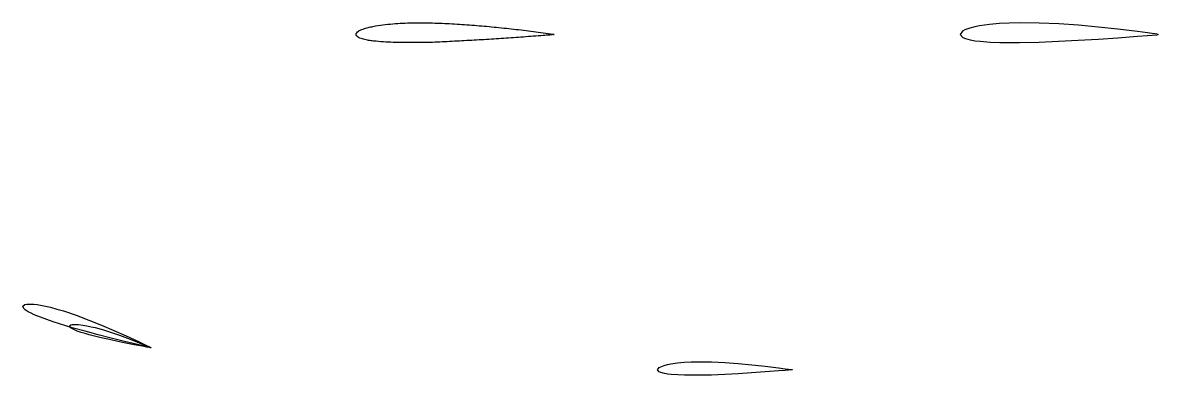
# Model space of a CAD drawing. Header units: centimetres. Extents: x -16.9 to 44.1, y -54.9 to 14.
# Drawn here: x 19.1 to 44.09, y -7.49 to 0.26 of the extents above; entities that cross this region are included whole.
import ezdxf

# ---------------------------------------------------------------- set-up
doc = ezdxf.new("R2010")
doc.units = ezdxf.units.CM
doc.header["$MEASUREMENT"] = 0
doc.layers.add('Airfoil', color=3, linetype='Continuous')
doc.layers.add('PolyAirfoil', color=6, linetype='Continuous')

msp = doc.modelspace()

# ---------------------------------------------------------------- linework, layer by layer
for p, q in [((40.811, 0.252), (40.594, 0.24)), ((41.029, 0.257), (40.811, 0.252)), ((41.466, 0.253), (41.029, 0.257)), ((41.9, 0.233), (41.466, 0.253)), ((39.783, 0.071), (39.732, 0)), ((39.732, 0), (39.789, -0.066)), ((39.836, 0.1), (39.783, 0.071)), ((39.943, 0.138), (39.836, 0.1)), ((40.051, 0.166), (39.943, 0.138)), ((40.159, 0.188), (40.051, 0.166)), ((40.376, 0.219), (40.159, 0.188)), ((40.594, 0.24), (40.376, 0.219)), ((42.335, 0.203), (41.9, 0.233)), ((42.768, 0.165), (42.335, 0.203)), ((43.202, 0.119), (42.768, 0.165)), ((43.635, 0.066), (43.202, 0.119)), ((43.851, 0.036), (43.635, 0.066)), ((44.067, 0.005), (43.851, 0.036)), ((44.067, 0.005), (44.091, 0)), ((44.091, 0), (44.067, -0.005)), ((39.789, -0.066), (39.845, -0.089)), ((39.845, -0.089), (39.954, -0.118)), ((39.954, -0.118), (40.063, -0.137)), ((40.063, -0.137), (40.172, -0.15)), ((40.172, -0.15), (40.388, -0.167)), ((40.388, -0.167), (40.604, -0.175)), ((40.604, -0.175), (40.819, -0.177)), ((40.819, -0.177), (41.035, -0.176)), ((41.035, -0.176), (41.466, -0.171)), ((41.466, -0.171), (41.898, -0.149)), ((41.898, -0.149), (42.331, -0.126)), ((42.331, -0.126), (42.764, -0.1)), ((42.764, -0.1), (43.198, -0.071)), ((43.198, -0.071), (43.632, -0.039)), ((43.632, -0.039), (43.849, -0.022)), ((43.849, -0.022), (44.067, -0.005))]:
    msp.add_line(p, q)
at = {"layer": 'Airfoil'}
msp.add_spline([(30.797, 0), (30.773, 0.005), (30.557, 0.036), (30.341, 0.066), (29.908, 0.119), (29.475, 0.165), (29.041, 0.203), (28.606, 0.233), (28.172, 0.253), (27.736, 0.257), (27.3, 0.24), (27.082, 0.219), (26.865, 0.188), (26.757, 0.166), (26.649, 0.138), (26.542, 0.1), (26.489, 0.071), (26.438, 0), (26.495, -0.066), (26.551, -0.089), (26.66, -0.118), (26.769, -0.137), (26.878, -0.15), (27.094, -0.167), (27.31, -0.175), (27.526, -0.177), (27.741, -0.176), (28.172, -0.171), (28.604, -0.149), (29.037, -0.126), (29.47, -0.1), (29.904, -0.071), (30.338, -0.039), (30.555, -0.022), (30.693, -0.011), (30.797, 0)], degree=3, dxfattribs=at)
at = {"layer": 'PolyAirfoil'}
for points in [[(21.92, -6.884), (21.93, -6.891), (21.918, -6.89), (21.773, -6.856), (21.628, -6.821), (21.34, -6.75), (21.052, -6.677), (20.765, -6.603), (20.479, -6.527), (20.194, -6.449), (19.913, -6.362), (19.773, -6.317), (19.633, -6.27), (19.495, -6.219), (19.358, -6.163), (19.29, -6.131), (19.223, -6.096), (19.158, -6.054), (19.127, -6.027), (19.104, -5.973), (19.152, -5.937), (19.192, -5.93), (19.27, -5.927), (19.346, -5.932), (19.421, -5.941), (19.568, -5.966), (19.714, -5.999), (19.858, -6.037), (20.001, -6.079), (20.283, -6.174), (20.561, -6.279), (20.837, -6.39), (21.111, -6.506), (21.383, -6.628), (21.652, -6.754), (21.787, -6.818)], [(21.924, -6.887), (21.93, -6.891), (21.923, -6.891), (21.831, -6.874), (21.739, -6.857), (21.557, -6.822), (21.375, -6.786), (21.193, -6.749), (21.012, -6.711), (20.832, -6.672), (20.653, -6.627), (20.564, -6.603), (20.476, -6.579), (20.387, -6.551), (20.3, -6.521), (20.257, -6.503), (20.214, -6.483), (20.172, -6.459), (20.152, -6.443), (20.135, -6.41), (20.164, -6.386), (20.189, -6.38), (20.238, -6.376), (20.285, -6.377), (20.332, -6.38), (20.425, -6.391), (20.517, -6.406), (20.608, -6.426), (20.699, -6.447), (20.878, -6.497), (21.055, -6.553), (21.231, -6.614), (21.406, -6.678), (21.58, -6.745), (21.752, -6.814), (21.838, -6.85)], [(36.032, -7.37), (36.043, -7.373), (36.032, -7.376), (35.883, -7.388), (35.735, -7.4), (35.438, -7.421), (35.142, -7.441), (34.846, -7.459), (34.551, -7.475), (34.256, -7.49), (33.961, -7.494), (33.814, -7.494), (33.667, -7.493), (33.52, -7.487), (33.372, -7.476), (33.298, -7.467), (33.223, -7.454), (33.148, -7.434), (33.111, -7.418), (33.071, -7.373), (33.106, -7.325), (33.142, -7.305), (33.216, -7.279), (33.289, -7.26), (33.363, -7.245), (33.511, -7.223), (33.66, -7.209), (33.809, -7.201), (33.958, -7.197), (34.256, -7.2), (34.552, -7.214), (34.849, -7.234), (35.145, -7.261), (35.441, -7.292), (35.737, -7.328), (35.884, -7.349)]]:
    msp.add_lwpolyline(points, close=True, dxfattribs=at)

doc.saveas('drawing.dxf')
